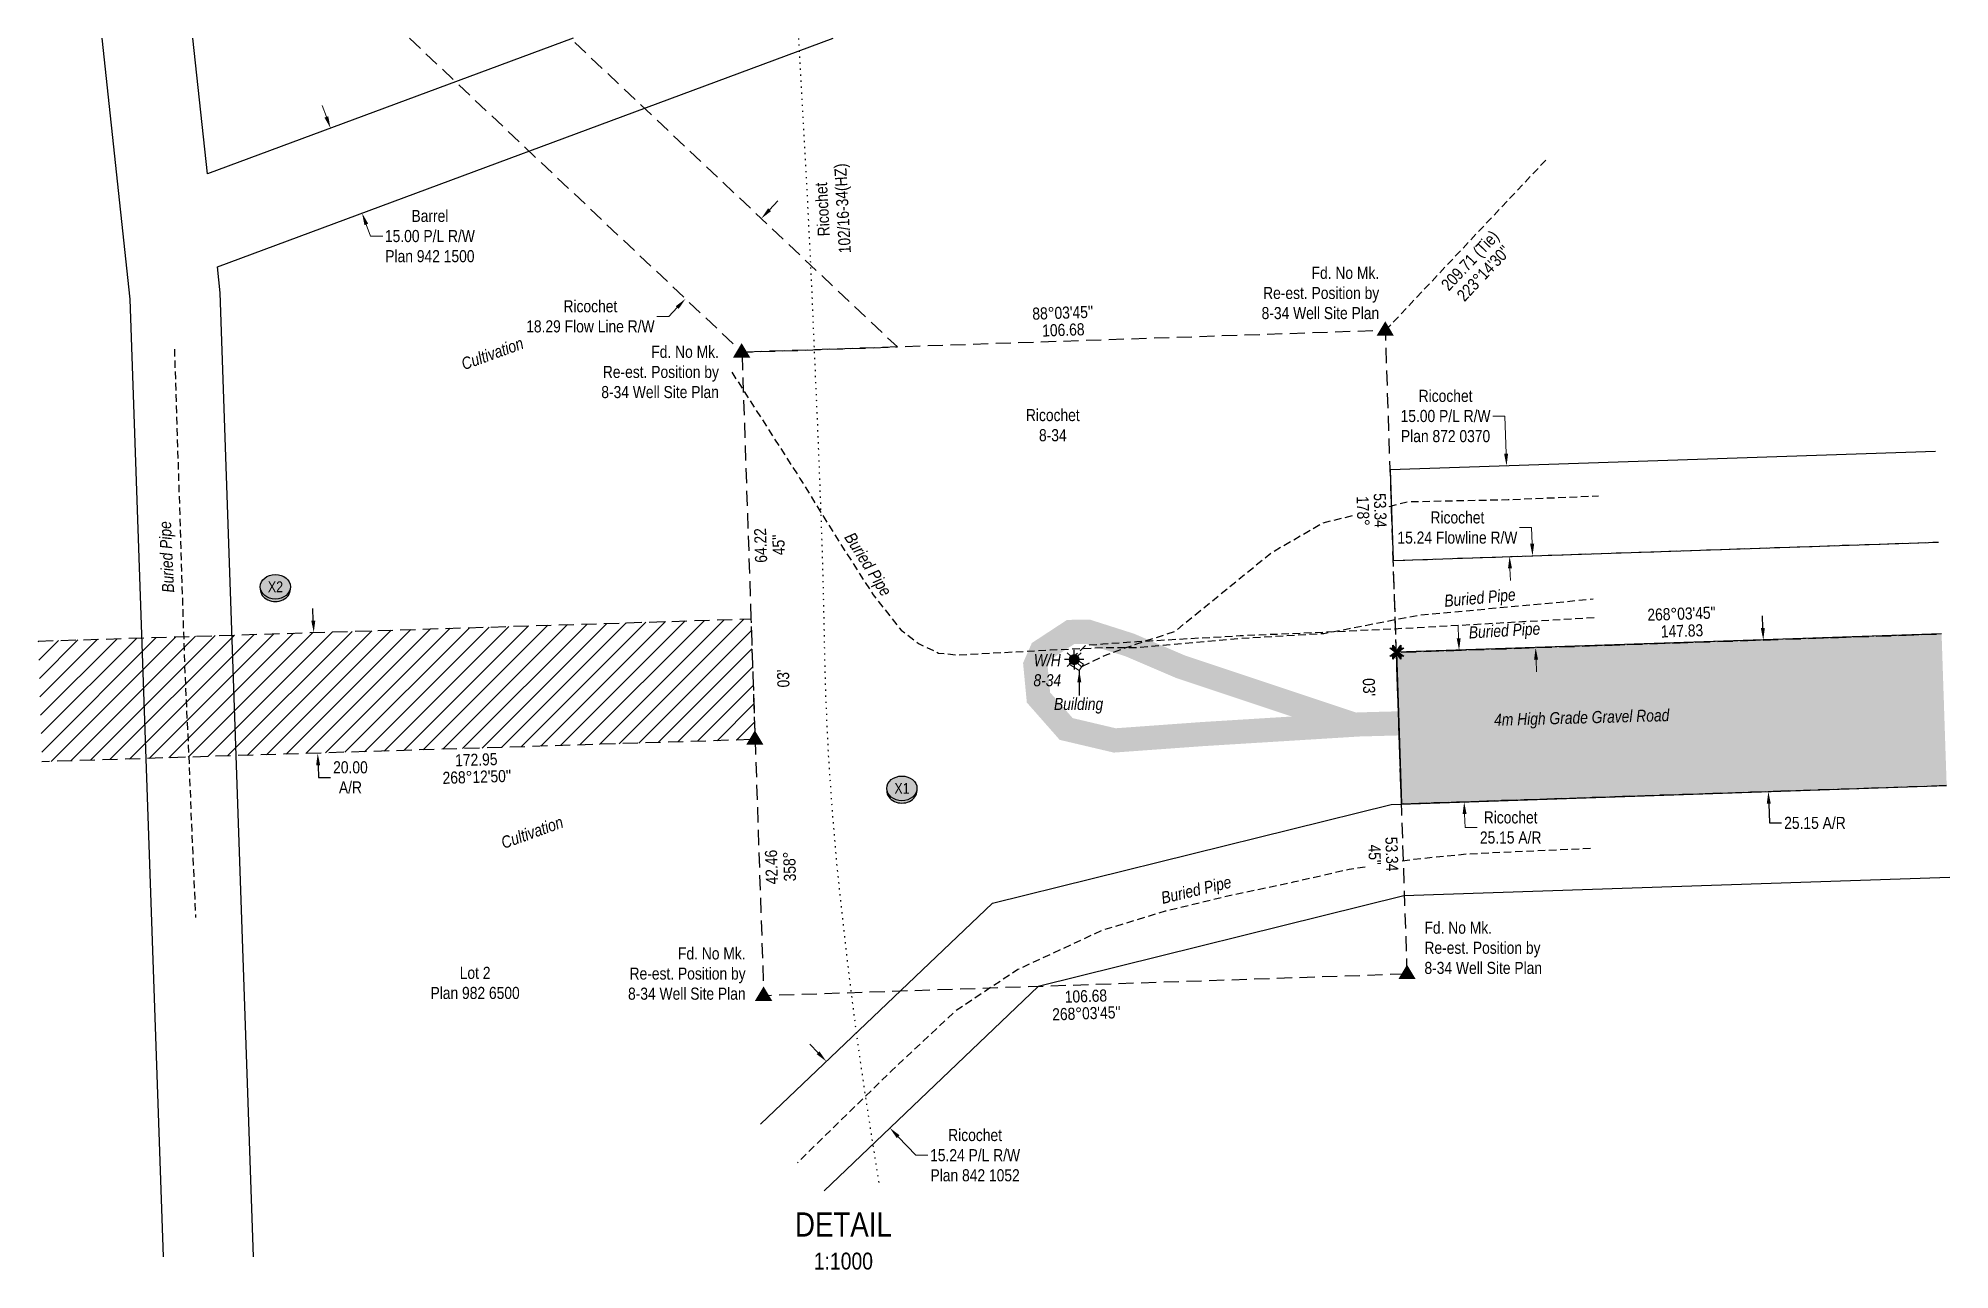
# Model space of a CAD drawing. Extents: x 628514 to 641832, y 5899000 to 5905480.
# Drawn here: x 640249 to 641832, y 5903934 to 5904954 of the extents above; entities that cross this region are included whole.
import ezdxf
from ezdxf.enums import TextEntityAlignment as Align

# ---------------------------------------------------------------- set-up
doc = ezdxf.new("R2010")
doc.units = 0
doc.header["$LTSCALE"] = 5
doc.header["$PDSIZE"] = 0.5
for name, pattern in [('foc-ACCESSROAD', [3.75, 2.5, -1.25]), ('foc-DOT', [1, 0.2, -0.8]), ('foc-FLOWLINE', [3.75, 2.5, -1.25]), ('foc-TIELINE', [1.875, 1.25, -0.625]), ('UG_PIPE', [1.875, 1.25, -0.625])]:
    doc.linetypes.add(name, pattern=pattern)
doc.layers.get('Defpoints').update_dxf_attribs({"color": 9})
for name, color, linetype in [('ABADATA-DRILL', 8, 'foc-DOT'), ('ABADATA-DRILL-T', 8, 'Continuous'), ('AS-PIPE-UG', 44, 'UG_PIPE'), ('AS-PIPE-UG-T', 44, 'Continuous'), ('AS-ROADS', 254, 'Continuous'), ('C-AR', 13, 'foc-ACCESSROAD'), ('DETAIL-T', 7, 'Continuous'), ('F-AR', 190, 'foc-ACCESSROAD'), ('F-FLOWLINE', 190, 'foc-FLOWLINE'), ('F-RW', 190, 'Continuous'), ('F-WS', 190, 'foc-ACCESSROAD'), ('F-WS-S', 190, 'Continuous'), ('L-BD', 7, 'Continuous'), ('L-BD1', 253, 'Continuous'), ('L-MON', 1, 'Continuous'), ('L-TIE', 7, 'foc-TIELINE'), ('L-TITLEDB-T', 4, 'Continuous'), ('P-CROSSINGS', 250, 'Continuous'), ('P-IOP2', 10, 'Continuous'), ('P-IOP2-H', 21, 'Continuous'), ('P-LTO', 14, 'Continuous'), ('P-PROPOSED-EXISTING-H', 59, 'Continuous'), ('P-TXT', 4, 'Continuous')]:
    doc.layers.add(name, color=color, linetype=linetype)
for name, color, linetype, lineweight in [('AS-GENERAL', 48, 'Continuous', 18), ('F-AR-T', 190, 'Continuous', 9), ('F-FLOWLINE-T', 190, 'Continuous', 9), ('F-RW-T', 190, 'Continuous', 9), ('F-WS-T', 190, 'Continuous', 9), ('T-TEXT', 48, 'Continuous', 18)]:
    doc.layers.add(name, color=color, linetype=linetype, lineweight=lineweight)
doc.styles.add('80CG', font='ARIALN.TTF', dxfattribs={"height": 10})
doc.styles.add('80L', font='ARIALN.TTF', dxfattribs={"height": 10})
doc.styles.add('80LS', font='ARIALNI.TTF', dxfattribs={"height": 10})
doc.styles.add('Crossing', font='ARIALN.TTF', dxfattribs={"height": 10})
doc.dimstyles.new('Compass 5 000', dxfattribs={"dimscale": 5, "dimtxt": 9, "dimasz": 2, "dimexe": 0.2, "dimexo": 0.0625, "dimgap": 0.5, "dimtad": 0, "dimtih": 1, "dimtoh": 1, "dimzin": 0, "dimdsep": 46, "dimtxsty": '80CG', "dimcen": 0.1, "dimse1": 1, "dimse2": 1, "dimclrd": 256, "dimclrt": 256, "dimaunit": 1, "dimadec": 4, "dimazin": 0, "dimtfac": 0.06, "dimtofl": 0, "dimtmove": 0, "dimatfit": 1, "dimfxl": 0.2, "dimtolj": 1, "dimtzin": 0, "dimlwd": -1, "dimarcsym": 0})

msp = doc.modelspace()

# ---------------------------------------------------------------- texts
at = {"layer": 'ABADATA-DRILL-T', "insert": (640895.248, 5904769.923), "char_height": 9.99711, "attachment_point": 1, "rotation": 93.071602, "style": '80L'}
msp.add_mtext_dynamic_manual_height_columns('\\pxqc;Ricochet\\P102/16-34(HZ)', width=84.88741, gutter_width=50, heights=[0], dxfattribs=at)
at = {"layer": 'AS-PIPE-UG-T', "char_height": 9.99711, "attachment_point": 1, "style": '80L'}
for insert, rotation in [((640351.18, 5904494.856), 92.633353), ((640924.143, 5904546.279), 302.623123), ((641412.498, 5904493.193), 5.29675), ((641432.932, 5904467.014), 3.300626), ((641177.496, 5904246.859), 13.523961)]:
    msp.add_mtext_dynamic_manual_height_columns('{\\fArial Narrow|b0|i1|c0|p34;Buried Pipe}', width=59.03588, gutter_width=50, heights=[0], dxfattribs=dict(at, insert=insert, rotation=rotation))
at = {"layer": 'DETAIL-T', "color": 3, "insert": (640915.316, 5903957.874), "char_height": 19.99421, "width": 223.79324, "attachment_point": 5, "style": '80CG'}
msp.add_mtext('\\pxqc;DETAIL\\P{\\H0.7x;1:1000}', dxfattribs=at)
at = {"layer": 'F-WS-T', "char_height": 9.99711, "attachment_point": 1, "style": '80L'}
for s, width, insert in [('\\pxqc;Ricochet\\P8-34', 44.60205, (641066.452, 5904647.217)), ('\\pxqc;{\\fArial Narrow|b0|i1|c0|p34;W/H\\P8-34}', 22.87626, (641072.739, 5904444.184))]:
    msp.add_mtext_dynamic_manual_height_columns(s, width=width, gutter_width=50, heights=[0], dxfattribs=dict(at, insert=insert))
at = {"layer": 'L-BD', "style": '80L'}
for s, p in [('209.71 (Tie)', (641435.097, 5904769.501)), ("223°14'30''", (641445.474, 5904759.742))]:
    msp.add_text(s, height=9.99711, rotation=46.7588, dxfattribs=at).set_placement(p, align=Align.MIDDLE)
for s, p in [('268°03\'45"', (641609.322, 5904477.694)), ('147.83', (641609.805, 5904463.457))]:
    msp.add_text(s, height=9.9971, rotation=1.94103, dxfattribs=at).set_placement(p, align=Align.MIDDLE_CENTER)
at = {"layer": 'L-BD1', "style": '80L'}
for s, height, rotation, p in [("88°03'45''", 9.9971, 1.9379, (641096.984, 5904727.037)), ('106.68', 9.9971, 1.9379, (641097.466, 5904712.799)), ('64.22', 9.9971, 91.9379, (640846.736, 5904534.205)), ("45''", 9.9971, 91.9379, (640861.723, 5904534.712)), ("03'", 9.9971, 91.9379, (640865.468, 5904424.031)), ('172.95', 9.9971, 1.7867, (640611.329, 5904356.74)), ("268°12'50''", 9.99711, 1.7867, (640611.773, 5904342.501)), ('42.46', 9.9971, 91.9379, (640855.752, 5904267.735)), ('358°', 9.9971, 91.9379, (640870.739, 5904268.242)), ('106.68', 9.9971, 1.9379, (641116.14, 5904160.875)), ("268°03'45''", 9.99711, 1.9379, (641116.622, 5904146.637))]:
    msp.add_text(s, height=height, rotation=rotation, dxfattribs=at).set_placement(p, align=Align.MIDDLE)
msp.add_text("03'", height=9.9971, rotation=271.928577, dxfattribs=at).set_placement((641350.607, 5904416.829), align=Align.MIDDLE_CENTER)
at = {"layer": 'L-MON', "char_height": 9.99711, "attachment_point": 1, "style": '80L'}
for s, width, insert in [('\\pxqr;Fd. No Mk.\\PRe-est. Position by\\P8-34 Well Site Plan', 111.10836, (641247.933, 5904765.061)), ('\\pxqr;Fd. No Mk.\\PRe-est. Position by\\P8-34 Well Site Plan', 122.18841, (640690.042, 5904699.639)), ('\\pxql;Fd. No Mk.\\PRe-est. Position by\\P8-34 Well Site Plan', 127.11105, (641396.511, 5904222.533)), ('\\pxqr;Fd. No Mk.\\PRe-est. Position by\\P8-34 Well Site Plan', 136.62332, (640697.728, 5904201.192))]:
    msp.add_mtext_dynamic_manual_height_columns(s, width=width, gutter_width=50, heights=[0], dxfattribs=dict(at, insert=insert))
at = {"layer": 'L-TITLEDB-T', "insert": (640572.572, 5904185.128), "char_height": 9.99711, "width": 75.53476, "attachment_point": 1, "style": '80L'}
msp.add_mtext('\\pxqc;Lot 2\\PPlan 982 6500', dxfattribs=at)
at = {"layer": 'T-TEXT', "style": '80LS'}
for p in [(640624.601, 5904693.226), (640657.507, 5904296.534)]:
    msp.add_text('Cultivation', height=9.99711, rotation=20, dxfattribs=at).set_placement(p, align=Align.MIDDLE_CENTER)
at = {"layer": 'T-TEXT', "insert": (641071.33, 5904407.92), "char_height": 9.99711, "attachment_point": 1, "style": '80L'}
msp.add_mtext_dynamic_manual_height_columns('\\pxqc;{\\fArial Narrow|b0|i1|c0|p34;Building}', width=77.49427, gutter_width=50, heights=[0], dxfattribs=at)
at = {"layer": 'T-TEXT', "insert": (641453.767, 5904394.738), "char_height": 9.99711, "attachment_point": 1, "rotation": 1.555289, "style": '80L'}
msp.add_mtext_dynamic_manual_height_columns('\\pxqc;{\\fArial Narrow|b0|i1|c0|p34;4m High Grade Gravel Road}', width=145.71266, gutter_width=50, heights=[0], dxfattribs=at)

# ---------------------------------------------------------------- blocks, each defined once
blk = doc.blocks.new('*D58')
at = {"layer": 'Defpoints', "color": 0, "transparency": 16777216}
for p in [(641455.9, 5904448.4), (641429.4, 5904321.7), (641460.1, 5904322.8)]:
    blk.add_point(p, dxfattribs=at)
at = {"layer": 'F-AR-T', "transparency": 16777216}
for p, q in [((641424.8, 5904457.4), (641424.5, 5904467.4)), ((641429.7, 5904311.7), (641430.1, 5904300.5)), ((641430.1, 5904300.5), (641440.1, 5904300.5))]:
    blk.add_line(p, q, dxfattribs=at)
for points in [[(641426.5, 5904457.4), (641423.2, 5904457.3), (641425.2, 5904447.4)], [(641431.4, 5904311.8), (641428.1, 5904311.7), (641429.4, 5904321.7)]]:
    blk.add_solid(points, dxfattribs=at)
at = {"layer": 'F-AR-T', "transparency": 16777216, "insert": (641467.9, 5904300.5), "char_height": 10, "attachment_point": 5, "style": '80CG'}
blk.add_mtext('\\A1;Ricochet\\P25.15 A/R', dxfattribs=at)
blk = doc.blocks.new('*D59')
at = {"layer": 'Defpoints', "color": 0, "transparency": 16777216}
for p in [(641486, 5904525.6), (641486.4, 5904525.7), (641488.9, 5904449.5)]:
    blk.add_point(p, dxfattribs=at)
at = {"layer": 'F-FLOWLINE-T', "transparency": 16777216}
for p, q in [((641485.2, 5904549), (641475.2, 5904549)), ((641485.7, 5904535.6), (641485.2, 5904549)), ((641488.9, 5904439.5), (641489.3, 5904429.5))]:
    blk.add_line(p, q, dxfattribs=at)
for points in [[(641487.4, 5904535.7), (641484, 5904535.6), (641486, 5904525.6)], [(641490.6, 5904439.6), (641487.3, 5904439.5), (641488.6, 5904449.5)]]:
    blk.add_solid(points, dxfattribs=at)
at = {"layer": 'F-FLOWLINE-T', "transparency": 16777216, "insert": (641423.8, 5904549), "char_height": 10, "attachment_point": 5, "style": '80CG'}
blk.add_mtext('\\A1;Ricochet\\P15.24 Flowline R/W', dxfattribs=at)
blk = doc.blocks.new('*D60')
at = {"layer": 'Defpoints', "color": 0, "transparency": 16777216}
for p in [(640869.1, 5904076), (640953.8, 5904051.6), (640921.6, 5904020.9)]:
    blk.add_point(p, dxfattribs=at)
at = {"layer": 'F-RW-T', "transparency": 16777216}
for p, q in [((640894.3, 5904113.9), (640887.4, 5904121.1)), ((640960.7, 5904044.3), (640975.3, 5904029)), ((640975.3, 5904029), (640985.3, 5904029))]:
    blk.add_line(p, q, dxfattribs=at)
for points in [[(640895.5, 5904115.1), (640893.1, 5904112.8), (640901.2, 5904106.7)], [(640961.9, 5904045.5), (640959.5, 5904043.2), (640953.8, 5904051.6)]]:
    blk.add_solid(points, dxfattribs=at)
at = {"layer": 'F-RW-T', "transparency": 16777216, "insert": (641024.4, 5904029), "char_height": 10, "attachment_point": 5, "style": '80CG'}
blk.add_mtext('\\A1;Ricochet\\P15.24 P/L R/W\\PPlan 842 1052', dxfattribs=at)
blk = doc.blocks.new('*D61')
at = {"layer": 'Defpoints', "color": 0, "transparency": 16777216}
for p in [(641464.5, 5904600.2), (641480.3, 5904600.7), (641482.8, 5904525.8)]:
    blk.add_point(p, dxfattribs=at)
at = {"layer": 'F-RW-T', "transparency": 16777216}
for p, q in [((641463.1, 5904641.4), (641453.1, 5904641.4)), ((641464.1, 5904610.2), (641463.1, 5904641.4)), ((641467.3, 5904515.2), (641467.7, 5904505.2))]:
    blk.add_line(p, q, dxfattribs=at)
for points in [[(641465.8, 5904610.3), (641462.5, 5904610.1), (641464.5, 5904600.2)], [(641469, 5904515.3), (641465.7, 5904515.2), (641467, 5904525.2)]]:
    blk.add_solid(points, dxfattribs=at)
at = {"layer": 'F-RW-T', "transparency": 16777216, "insert": (641414, 5904641.4), "char_height": 10, "attachment_point": 5, "style": '80CG'}
blk.add_mtext('\\A1;Ricochet\\P15.00 P/L R/W\\PPlan 872 0370', dxfattribs=at)
blk = doc.blocks.new('*D62')
at = {"layer": 'Defpoints', "color": 0, "transparency": 16777216}
for p in [(640490.6, 5904879.9), (640501.8, 5904884), (640527.9, 5904813.7)]:
    blk.add_point(p, dxfattribs=at)
at = {"layer": 'F-RW-T', "transparency": 16777216}
for p, q in [((640487.2, 5904889.3), (640483.7, 5904898.6)), ((640520.2, 5904800.2), (640523.8, 5904790.5)), ((640523.8, 5904790.5), (640533.8, 5904790.5))]:
    blk.add_line(p, q, dxfattribs=at)
for points in [[(640488.7, 5904889.8), (640485.6, 5904888.7), (640490.6, 5904879.9)], [(640521.8, 5904800.8), (640518.7, 5904799.6), (640516.7, 5904809.6)]]:
    blk.add_solid(points, dxfattribs=at)
at = {"layer": 'F-RW-T', "transparency": 16777216, "insert": (640572.9, 5904790.5), "char_height": 10, "attachment_point": 5, "style": '80CG'}
blk.add_mtext('\\A1;Barrel\\P15.00 P/L R/W\\PPlan 942 1500', dxfattribs=at)
blk = doc.blocks.new('*D63')
at = {"layer": 'Defpoints', "color": 0, "transparency": 16777216}
for p in [(640509.8, 5904463.1), (640480, 5904362), (640513.2, 5904363.2)]:
    blk.add_point(p, dxfattribs=at)
at = {"layer": 'P-TXT', "transparency": 16777216}
for p, q in [((640476.3, 5904471.9), (640476, 5904481.9)), ((640480.4, 5904352), (640480.7, 5904342)), ((640480.7, 5904342), (640490.7, 5904342))]:
    blk.add_line(p, q, dxfattribs=at)
for points in [[(640478, 5904472), (640474.7, 5904471.9), (640476.7, 5904462)], [(640482, 5904352.1), (640478.7, 5904352), (640480, 5904362)]]:
    blk.add_solid(points, dxfattribs=at)
at = {"layer": 'P-TXT', "transparency": 16777216, "insert": (640507.1, 5904342), "char_height": 10, "attachment_point": 5, "style": '80CG'}
blk.add_mtext('\\A1;20.00\\PA/R', dxfattribs=at)
blk = doc.blocks.new('TRIA')
blk.add_hatch(color=255).paths.add_polyline_path([(-0.04, 1.52), (-1.47, -0.87), (1.39, -0.87)])
blk = doc.blocks.new('TRIAA')
blk.add_blockref('TRIA', (0, 0))
blk = doc.blocks.new('TRIB')
at = {"color": 1}
blk.add_lwpolyline([(-1.12, -0.67), (-0.04, 1.13), (1.04, -0.67)], close=True, dxfattribs=at)
blk = doc.blocks.new('TRIBB')
blk.add_blockref('TRIB', (0, 0))
blk = doc.blocks.new('TRICC')
for name in ['TRIAA', 'TRIBB']:
    blk.add_blockref(name, (0, 0))
blk = doc.blocks.new('plspike')
blk.add_blockref('TRICC', (0, 0))
blk = doc.blocks.new('GAS')
h = blk.add_hatch(color=255)
h.dxf.hatch_style = 1
edge = h.paths.add_edge_path()
edge.add_arc((0, 0), 0.9, 0, 360)
for p, q in [((-0.81, 0), (-1.62, 0)), ((-0.57, 0.57), (-1.14, 1.14)), ((0, 0.81), (0, 1.62)), ((0.57, 0.57), (1.14, 1.14)), ((1.62, 0), (0.81, 0)), ((-0.57, -0.57), (-1.14, -1.14)), ((0, -0.81), (0, -1.62)), ((1.14, -1.14), (0.57, -0.57))]:
    blk.add_line(p, q)
blk.add_circle((0, 0), 0.8)
blk = doc.blocks.new('*D73')
at = {"layer": 'Defpoints', "color": 0, "transparency": 16777216}
for p in [(641769.2, 5904459), (641681.3, 5904330.2), (641773.5, 5904333.4)]:
    blk.add_point(p, dxfattribs=at)
at = {"layer": 'P-TXT', "transparency": 16777216}
for p, q in [((641676.7, 5904465.9), (641676.4, 5904475.9)), ((641681.7, 5904320.2), (641682.2, 5904304.3)), ((641682.2, 5904304.3), (641692.2, 5904304.3))]:
    blk.add_line(p, q, dxfattribs=at)
for points in [[(641678.4, 5904465.9), (641675.1, 5904465.8), (641677.1, 5904455.9)], [(641683.3, 5904320.3), (641680, 5904320.2), (641681.3, 5904330.2)]]:
    blk.add_solid(points, dxfattribs=at)
at = {"layer": 'P-TXT', "transparency": 16777216, "insert": (641719.9, 5904304.3), "char_height": 10, "attachment_point": 5, "style": '80CG'}
blk.add_mtext('\\A1;25.15 A/R', dxfattribs=at)
blk = doc.blocks.new('TEMP')
h = blk.add_hatch(color=255)
h.dxf.hatch_style = 1
h.paths.add_polyline_path([(0, 0.25), (-0.67, 1.15), (-0.67, 0.67), (-1.15, 0.67), (-0.25, 0), (-1.15, -0.67), (-0.67, -0.67), (-0.67, -1.15), (0, -0.25), (0.67, -1.15), (0.67, -0.67), (1.15, -0.67), (0.25, 0), (1.15, 0.67), (0.67, 0.67), (0.67, 1.15)])
h.paths.add_polyline_path([(0.57, 0.85), (0.57, 0.57), (0.85, 0.57), (0.08, 0), (0.85, -0.57), (0.57, -0.57), (0.57, -0.85), (0, -0.08), (-0.57, -0.85), (-0.57, -0.57), (-0.85, -0.57), (-0.08, 0), (-0.85, 0.57), (-0.57, 0.57), (-0.57, 0.85), (0, 0.08)], flags=16)
h = blk.add_hatch(color=1)
h.dxf.hatch_style = 1
h.paths.add_polyline_path([(0, 0.08), (-0.57, 0.85), (-0.57, 0.57), (-0.85, 0.57), (-0.08, 0), (-0.85, -0.57), (-0.57, -0.57), (-0.57, -0.85), (0, -0.08), (0.57, -0.85), (0.57, -0.57), (0.85, -0.57), (0.08, 0), (0.85, 0.57), (0.57, 0.57), (0.57, 0.85)])
at = {"color": 1}
for p, q in [((-0.08, 0), (0.08, 0)), ((0, 0.08), (0, -0.08))]:
    blk.add_line(p, q, dxfattribs=at)
at = {"color": 255, "flags": 128}
blk.add_lwpolyline([(-0.25, 0), (-1.15, 0.67), (-0.67, 0.67), (-0.67, 1.15), (0, 0.25), (0.67, 1.15), (0.67, 0.67), (1.15, 0.67), (0.25, 0), (1.15, -0.67), (0.67, -0.67), (0.67, -1.15), (0, -0.25), (-0.67, -1.15), (-0.67, -0.67), (-1.15, -0.67)], close=True, dxfattribs=at)
at = {"color": 1, "flags": 128}
blk.add_lwpolyline([(-0.08, 0), (-0.85, 0.57), (-0.57, 0.57), (-0.57, 0.85), (0, 0.08), (0.57, 0.85), (0.57, 0.57), (0.85, 0.57), (0.08, 0), (0.85, -0.57), (0.57, -0.57), (0.57, -0.85), (0, -0.08), (-0.57, -0.85), (-0.57, -0.57), (-0.85, -0.57)], close=True, dxfattribs=at)
blk = doc.blocks.new('xing2')
h = blk.add_hatch(color=50)
h.dxf.hatch_style = 1
edge = h.paths.add_edge_path()
edge.add_ellipse((0, 0), major_axis=(-12.5, 0), ratio=0.816297, start_angle=0, end_angle=360)
h = blk.add_hatch(color=250)
h.dxf.hatch_style = 1
edge = h.paths.add_edge_path()
edge.add_ellipse((0, -2), major_axis=(-12.5, 0), ratio=0.816297, start_angle=0, end_angle=180)
edge.add_line((12.5, -2), (12.5, 0))
edge.add_ellipse((0, 0), major_axis=(-12.5, 0), ratio=0.816297, start_angle=0, end_angle=180, ccw=False)
edge.add_line((-12.5, 0), (-12.5, -2))
at = {"color": 250}
blk.add_ellipse((0, 0), major_axis=(-12.5, 0), ratio=0.816297, dxfattribs=at)
blk.add_ellipse((0, -2), major_axis=(-12.5, 0), ratio=0.816297, start_param=0, end_param=3.141593, dxfattribs=at)
at = {"color": 250, "style": 'Crossing'}
blk.add_attdef('CROSSING', text='', height=9, dxfattribs=at).set_placement((0.1, 0), align=Align.MIDDLE_CENTER)
at = {"color": 250, "style": 'Crossing', "flags": 1}
for tag, p in [('OWNER', (0.1, -12.5)), ('DESCRIPTION', (0.1, -25.8)), ('LOCATION', (0.1, -39.3)), ('DWG_REF', (0.1, -52.8))]:
    blk.add_attdef(tag, text='', height=9, dxfattribs=at).set_placement(p, align=Align.MIDDLE_CENTER)
blk = doc.blocks.new('*D75')
at = {"layer": 'Defpoints', "color": 0, "transparency": 16777216}
for p in [(640830.8, 5904820.7), (640768, 5904754.2), (640784.6, 5904738.6)]:
    blk.add_point(p, dxfattribs=at)
at = {"layer": 'F-FLOWLINE-T', "transparency": 16777216}
for p, q in [((640854.2, 5904812.3), (640861.1, 5904819.6)), ((640777.7, 5904731.3), (640770.8, 5904724)), ((640770.8, 5904724), (640760.8, 5904724))]:
    blk.add_line(p, q, dxfattribs=at)
for points in [[(640853, 5904813.5), (640855.4, 5904811.2), (640847.3, 5904805)], [(640776.5, 5904732.4), (640778.9, 5904730.2), (640784.6, 5904738.6)]]:
    blk.add_solid(points, dxfattribs=at)
at = {"layer": 'F-FLOWLINE-T', "transparency": 16777216, "insert": (640705.8, 5904724), "char_height": 10, "attachment_point": 5, "style": '80CG'}
blk.add_mtext('\\A1;Ricochet\\P18.29 Flow Line R/W', dxfattribs=at)

# ---------------------------------------------------------------- dimensions: what is measured, and where the dimension line sits
at = {"layer": 'F-AR-T'}
dim = msp.add_linear_dim(base=(641429.404, 5904321.724), p1=(641455.878, 5904448.404), p2=(641460.124, 5904322.762), angle=271.935857, text='Ricochet\\P25.15 A/R', dimstyle='Compass 5 000', dxfattribs=at)
dim.commit()
dim.dimension.update_dxf_attribs({"geometry": '*D58', "text_midpoint": (641467.857, 5904300.476), "dimtype": 161})
at = {"layer": 'F-FLOWLINE-T'}
for base, p1, p2, angle, text, picture, middle in [((640784.564, 5904738.574), (640830.752, 5904820.702), (640767.984, 5904754.23), 226.641392, 'Ricochet\\P18.29 Flow Line R/W', '*D75', (640705.836, 5904724.033)), ((641486.032, 5904525.645), (641488.929, 5904449.521), (641486.356, 5904525.656), 91.935857, 'Ricochet\\P15.24 Flowline R/W', '*D59', (641423.753, 5904548.999))]:
    dim = msp.add_linear_dim(base=base, p1=p1, p2=p2, angle=angle, text=text, dimstyle='Compass 5 000', dxfattribs=at)
    dim.commit()
    dim.dimension.update_dxf_attribs({"geometry": picture, "text_midpoint": middle, "dimtype": 161})
at = {"layer": 'F-RW-T'}
for base, p1, p2, angle, text, picture, middle in [((640490.635, 5904879.876), (640527.877, 5904813.725), (640501.776, 5904884.013), 110.371811, 'Barrel\\P15.00 P/L R/W\\PPlan 942 1500', '*D62', (640572.909, 5904790.491)), ((641464.48, 5904600.202), (641482.827, 5904525.754), (641480.323, 5904600.731), 91.912286, 'Ricochet\\P15.00 P/L R/W\\PPlan 872 0370', '*D61', (641414.022, 5904641.411)), ((640953.778, 5904051.551), (640869.066, 5904076.023), (640921.646, 5904020.901), 313.648357, 'Ricochet\\P15.24 P/L R/W\\PPlan 842 1052', '*D60', (641024.368, 5904029.004))]:
    dim = msp.add_linear_dim(base=base, p1=p1, p2=p2, angle=angle, text=text, dimstyle='Compass 5 000', dxfattribs=at)
    dim.commit()
    dim.dimension.update_dxf_attribs({"geometry": picture, "text_midpoint": middle, "dimtype": 161})
at = {"layer": 'P-TXT'}
for base, p1, p2, angle, text, picture, middle in [((640480.044, 5904362.036), (640509.796, 5904463.072), (640513.179, 5904363.158), 271.939118, '20.00\\PA/R', '*D63', (640507.112, 5904342.048)), ((641681.327, 5904330.239), (641769.226, 5904458.995), (641773.473, 5904333.354), 271.935857, '25.15 A/R', '*D73', (641719.938, 5904304.338))]:
    dim = msp.add_linear_dim(base=base, p1=p1, p2=p2, angle=angle, text=text, dimstyle='Compass 5 000', dxfattribs=at)
    dim.commit()
    dim.dimension.update_dxf_attribs({"geometry": picture, "text_midpoint": middle, "dimtype": 161})

# ---------------------------------------------------------------- hatches: boundary and pattern name
at = {"layer": 'AS-ROADS'}
h = msp.add_hatch(color=256, dxfattribs=at)
h.dxf.hatch_style = 1
h.paths.add_polyline_path([(641827.12, 5904389.681), (641826.515, 5904409.666), (641631.475, 5904403.767), (641341.648, 5904395.897), (641340.005, 5904395.796), (641198.112, 5904443.072), (641156.036, 5904461.098), (641119.547, 5904472.725), (641100.559, 5904472.554), (641071.382, 5904453.407), (641064.114, 5904436.877), (641067.231, 5904404.061), (641094.445, 5904373.15), (641139.222, 5904362.592), (641212.975, 5904367.924), (641342.536, 5904375.92), (641632.049, 5904383.781)])
h.paths.add_polyline_path([(641286.637, 5904392.502), (641211.639, 5904387.873), (641140.832, 5904382.755), (641105.239, 5904391.147), (641086.523, 5904412.406), (641084.51, 5904433.59), (641087.302, 5904439.94), (641106.615, 5904452.613), (641116.527, 5904452.702), (641149.048, 5904442.34), (641191.002, 5904424.365)], flags=16)
at = {"layer": 'P-IOP2-H'}
h = msp.add_hatch(color=256, dxfattribs=at)
h.dxf.hatch_style = 1
h.paths.add_polyline_path([(641828.963, 5904335.414), (641824.768, 5904461.058), (641373.32, 5904445.758), (641377.578, 5904320.117)])
at = {"layer": 'P-PROPOSED-EXISTING-H', "true_color": 0xffeebd}
h = msp.add_hatch(dxfattribs=at)
h.set_pattern_fill('ANSI31', color=254, scale=3.498987, style=0)
h.set_pattern_definition([(45, (-645.755, -15.51), (-7.855450002, 7.855450002), [])])
h.paths.add_polyline_path([(640248.547, 5904454.945), (640251.664, 5904355.023), (640842.173, 5904373.443), (640838.792, 5904473.357)])

# ---------------------------------------------------------------- linework, layer by layer
at = {"layer": 'ABADATA-DRILL', "flags": 128}
msp.add_lwpolyline([(640944.823, 5904006.425), (640939.726, 5904039.001), (640932.589, 5904085.214), (640926.116, 5904130.946), (640920.211, 5904177.795), (640914.807, 5904224.609), (640909.91, 5904271.187), (640906.045, 5904316.694), (640902.91, 5904362.873), (640900.809, 5904409.632), (640899.861, 5904445.919), (640899.708, 5904456.42), (640898.659, 5904504.859), (640897.21, 5904551.537), (640895.458, 5904598.356), (640893.606, 5904645.172), (640891.568, 5904691.482), (640889.617, 5904738.245), (640887.513, 5904785.104), (640885.111, 5904831.904), (640882.511, 5904880.349), (640880.028, 5904926.497), (640878.425, 5904954.452)], dxfattribs=at)
at = {"layer": 'AS-GENERAL', "flags": 128}
msp.add_lwpolyline([(641110.687, 5904430.724), (641114.247, 5904435.939), (641105.682, 5904441.469), (641102.187, 5904435.959)], close=True, dxfattribs=at)
msp.add_lwpolyline([(641110.687, 5904430.724), (641114.247, 5904435.939), (641105.682, 5904441.469), (641102.187, 5904435.959)], close=True, dxfattribs=at)
at = {"layer": 'AS-PIPE-UG', "flags": 128}
for points in [[(640361.307, 5904696.949), (640364.217, 5904606.004), (640366.992, 5904519.089), (640369.602, 5904437.464), (640373.057, 5904362.344), (640375.367, 5904304.389), (640378.807, 5904225.974)], [(640823.002, 5904677.649), (640879.312, 5904589.724), (640913.107, 5904535.224), (640939.927, 5904493.324), (640963.137, 5904464.159), (640977.542, 5904453.014), (640994.197, 5904445.079), (641009.802, 5904443.569), (641086.472, 5904447.649), (641130.067, 5904449.554), (641160.352, 5904449.769), (641243.902, 5904457.314), (641313.272, 5904461.354), (641391.037, 5904476.419), (641536.167, 5904489.874)], [(641113.437, 5904434.339), (641133.752, 5904443.959), (641158.247, 5904452.679), (641189.682, 5904462.894), (641226.282, 5904492.729), (641270.032, 5904528.464), (641312.112, 5904552.834), (641382.707, 5904570.489), (641465.952, 5904572.234), (641540.667, 5904575.264)], [(641537.017, 5904474.319), (641390.842, 5904465.889), (641313.287, 5904462.209), (641243.932, 5904459.249), (641158.312, 5904454.349), (641130.172, 5904452.374), (641115.892, 5904451.344), (641109.912, 5904445.439), (641106.877, 5904443.004)], [(641533.982, 5904283.119), (641432.192, 5904278.484), (641387.817, 5904274.089), (641334.252, 5904265.774), (641287.857, 5904255.144), (641237.472, 5904244.504), (641181.822, 5904231.119), (641129.352, 5904215.204), (641059.867, 5904182.864), (641008.217, 5904148.559), (640955.332, 5904099.114), (640877.212, 5904022.774)]]:
    msp.add_lwpolyline(points, dxfattribs=at)
at = {"layer": 'C-AR', "flags": 128}
msp.add_lwpolyline([(640248.547, 5904454.945), (640838.792, 5904473.357), (640842.173, 5904373.443), (640251.664, 5904355.023)], dxfattribs=at)
at = {"layer": 'F-AR', "flags": 128}
msp.add_lwpolyline([(641828.969, 5904335.229), (641377.533, 5904319.971), (641373.286, 5904445.613), (641824.774, 5904460.873)], dxfattribs=at)
at = {"layer": 'F-FLOWLINE', "flags": 128}
for points in [[(640555.949, 5904954.452), (640831.455, 5904694.296), (640960.01, 5904698.646), (640689.111, 5904954.452)], [(641824.774, 5904460.869), (641373.286, 5904445.613), (641370.705, 5904521.747), (641822.232, 5904537.008)]]:
    msp.add_lwpolyline(points, dxfattribs=at)
at = {"layer": 'F-RW', "flags": 128}
for points in [[(640301.232, 5904954.452), (640324.382, 5904738.161), (640351.872, 5903944.744)], [(640691.464, 5904954.452), (640388.672, 5904842.014), (640376.638, 5904954.452)], [(640426.894, 5903944.744), (640399.221, 5904743.455), (640396.906, 5904765.091), (640906.849, 5904954.452)], [(640846.736, 5904054.722), (641038.758, 5904237.892), (641368.988, 5904319.682), (641828.969, 5904335.229)], [(641831.542, 5904259.095), (641379.547, 5904243.817), (641076.704, 5904168.81), (640899.316, 5903999.601)]]:
    msp.add_lwpolyline(points, dxfattribs=at)
at = {"layer": 'F-RW'}
msp.add_lwpolyline([(641819.726, 5904612.063), (641368.16, 5904596.986), (641370.705, 5904521.747), (641822.232, 5904537.008)], dxfattribs=at)
at = {"layer": 'F-WS', "flags": 128}
msp.add_lwpolyline([(641382.29, 5904179.383), (641364.257, 5904712.324), (640831.316, 5904694.291), (640849.349, 5904161.35)], close=True, dxfattribs=at)
at = {"layer": 'L-TIE', "flags": 128}
msp.add_lwpolyline([(641364.257, 5904712.324), (641498.864, 5904855.459)], dxfattribs=at)
at = {"layer": 'P-IOP2', "flags": 128}
for points in [[(641824.768, 5904461.058), (641373.32, 5904445.758)], [(641373.32, 5904445.758), (641377.578, 5904320.117), (641828.963, 5904335.414)]]:
    msp.add_lwpolyline(points, dxfattribs=at)
at = {"layer": 'P-LTO', "flags": 128}
for points in [[(641824.768, 5904461.058), (641373.32, 5904445.758)], [(641373.32, 5904445.758), (641377.578, 5904320.117), (641828.963, 5904335.414)]]:
    msp.add_lwpolyline(points, dxfattribs=at)

# ---------------------------------------------------------------- block references
at = {"layer": 'F-WS-S', "xscale": 4.998552950000083, "yscale": 4.998552950000083, "zscale": 4.998552950000083}
msp.add_blockref('GAS', (641106.44, 5904439.629), dxfattribs=at)
at = {"layer": 'L-MON'}
for name, p, xscale, yscale, zscale in [('plspike', (641364.257, 5904712.324), 4.998552950000092, 4.998552950000092, 4.998552950000092), ('plspike', (640831.257, 5904694.234), 4.998552950000092, 4.998552950000092, 4.998552950000092), ('TEMP', (641373.554, 5904445.766), 4.998552950000001, 4.998552950000001, 4.998552950000001), ('plspike', (640842.173, 5904373.443), 4.998552950000092, 4.998552950000092, 4.998552950000092), ('plspike', (641382.292, 5904179.309), 4.998552950000092, 4.998552950000092, 4.998552950000092), ('plspike', (640849.397, 5904161.274), 4.998552950000092, 4.998552950000092, 4.998552950000092)]:
    msp.add_blockref(name, p, dxfattribs=dict(at, xscale=xscale, yscale=yscale, zscale=zscale))
at = {"layer": 'P-CROSSINGS', "xscale": 0.99971059, "yscale": 0.99971059, "zscale": 0.99971059}
msp.add_blockref('xing2', (640444.91, 5904499.973), dxfattribs=at).add_auto_attribs({'CROSSING': 'X2'})
at = {"layer": 'P-CROSSINGS', "color": 116, "true_color": 0x136734, "xscale": 0.99971059, "yscale": 0.99971059, "zscale": 0.99971059}
msp.add_blockref('xing2', (640963.764, 5904332.97), dxfattribs=at).add_auto_attribs({'CROSSING': 'X1'})

msp.set_redraw_order([(e.dxf.handle, doc.entitydb.next_handle()) for e in msp.query("TEXT MTEXT ATTDEF DIMENSION ARC_DIMENSION")])  # texts and dimensions are drawn at this point

# ---------------------------------------------------------------- leaders
at = {"layer": 'T-TEXT', "path_type": 1}
msp.add_leader([(641110.687, 5904430.724), (641110.687, 5904409.927)], dimstyle='Compass 5 000', override={"dimgap": 0.5, "dimtad": 0}, dxfattribs=at)

# ---------------------------------------------------------------- next in the draw order: texts
at = {"layer": 'L-BD1', "char_height": 9.99711, "width": 28.19552, "attachment_point": 1, "rotation": 271.928577, "line_spacing_factor": 0.855, "style": '80L', "bg_fill": 3, "box_fill_scale": 1.15, "bg_fill_color": 256, "bg_fill_true_color": 256, "bg_fill_transparency": 0}
for s, insert in [('\\pxqc;53.34 178°', (641364.428, 5904577.485)), ('\\pxqc;53.34 45"', (641374.063, 5904292.742))]:
    msp.add_mtext(s, dxfattribs=dict(at, insert=insert))

doc.saveas('drawing.dxf')
